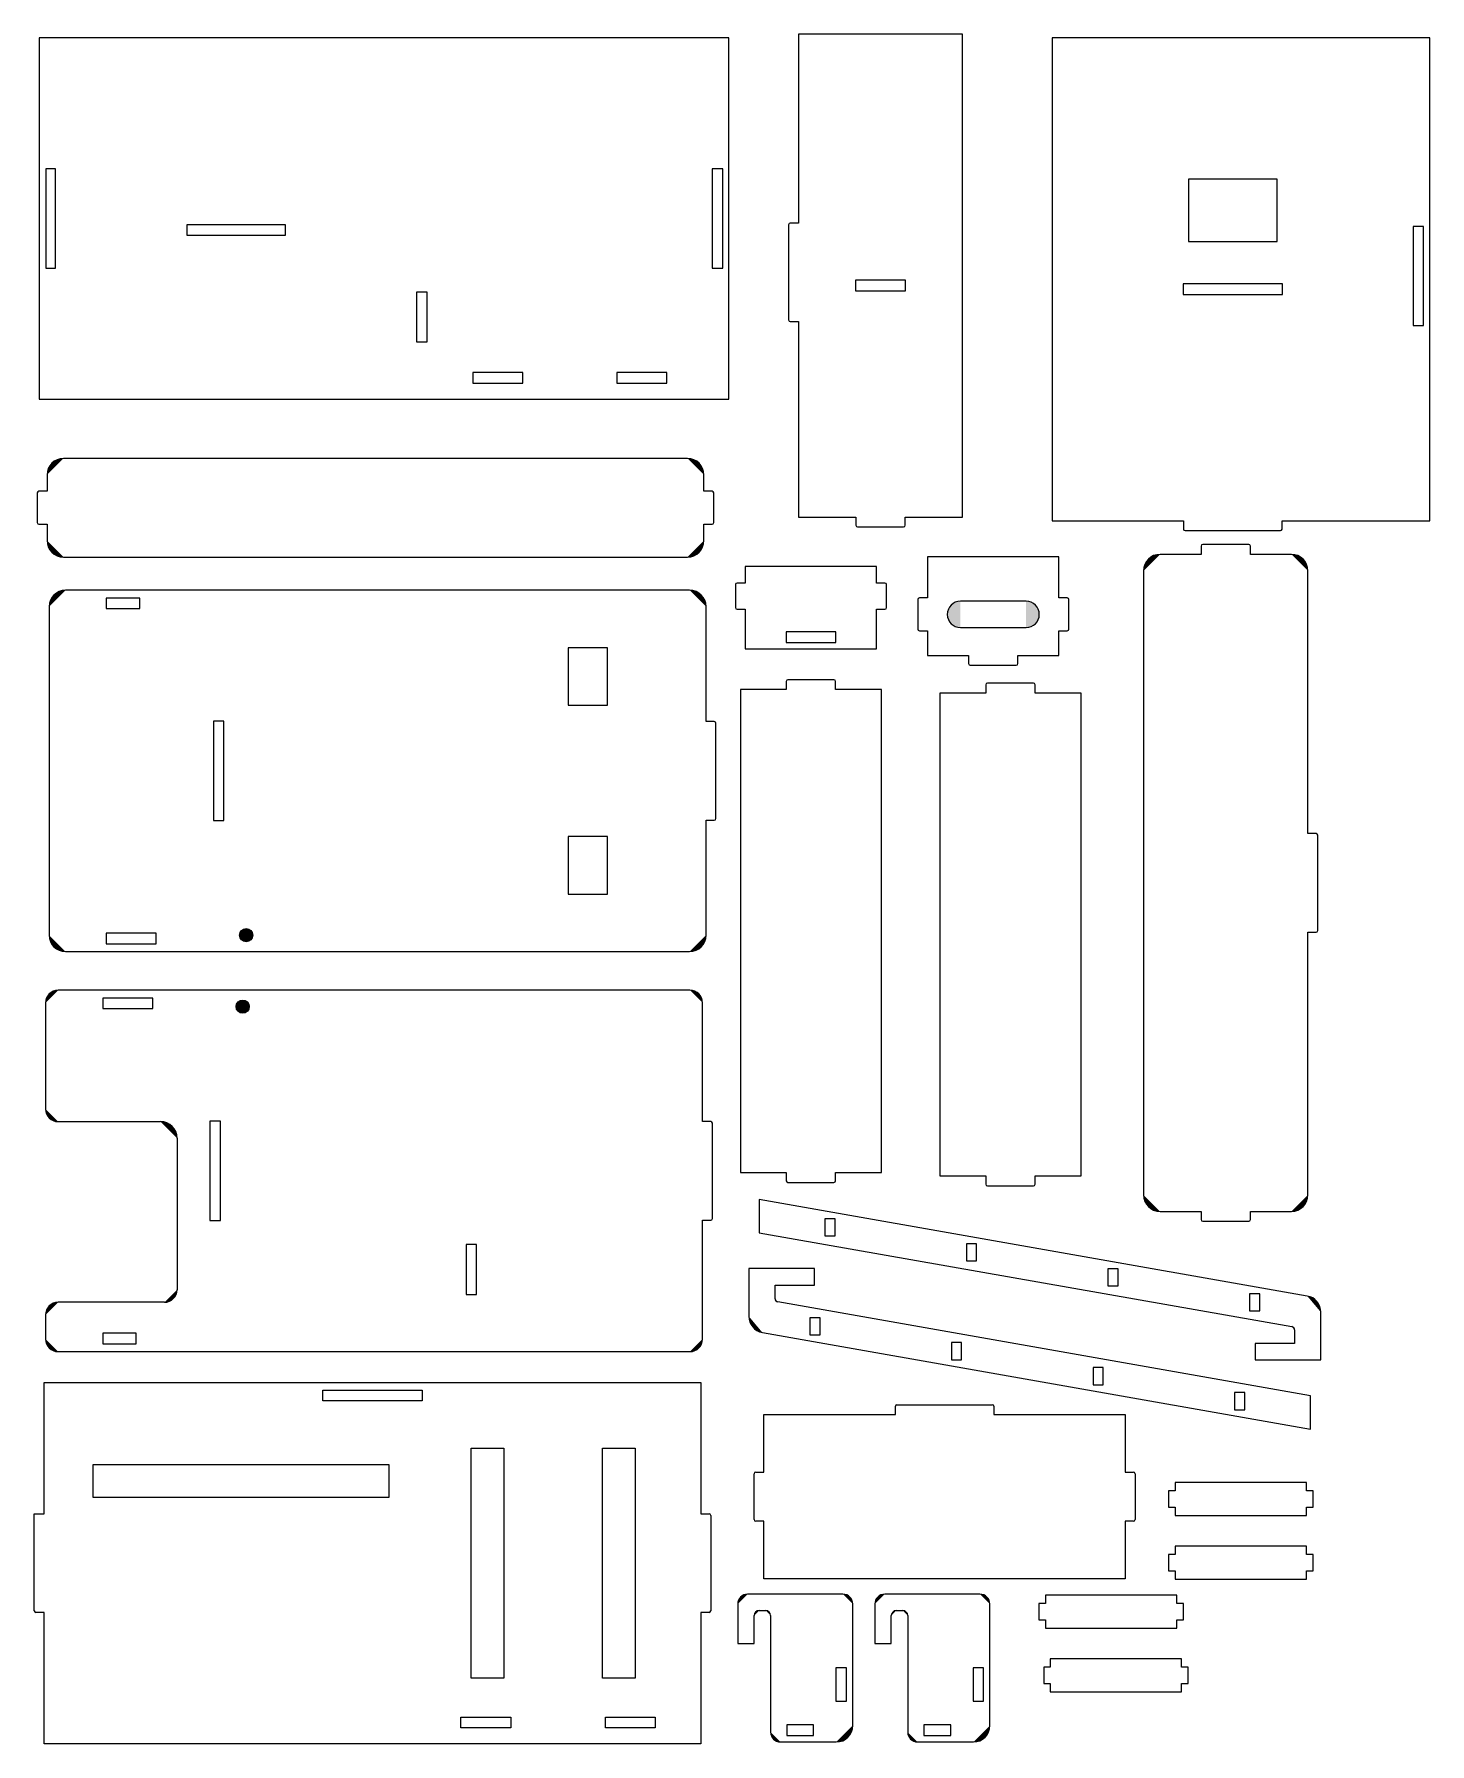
# Model space of a CAD drawing. Header units: millimetres. Extents: x 15 to 440, y 82 to 602.
import ezdxf

# ---------------------------------------------------------------- set-up
doc = ezdxf.new("R2010")
doc.units = ezdxf.units.MM
doc.header["$MEASUREMENT"] = 0
doc.layers.add('Layer 1', color=7, linetype='Continuous', lineweight=0)

msp = doc.modelspace()

# ---------------------------------------------------------------- hatches: boundary and pattern name
at = {"layer": 'Layer 1', "true_color": 0xff0000, "transparency": 33554687}
h = msp.add_hatch(color=1, dxfattribs=at)
h.dxf.hatch_style = 2
edge = h.paths.add_edge_path()
edge.add_spline(control_points=[(245.4, 544.96), (245.12, 544.96), (244.9, 544.73), (244.9, 544.46)], knot_values=[0, 0, 0, 0, 1, 1, 1, 1], degree=3, periodic=0)
edge.add_line((244.9, 544.46), (245.4, 544.96))
h = msp.add_hatch(color=1, dxfattribs=at)
h.dxf.hatch_style = 2
edge = h.paths.add_edge_path()
edge.add_spline(control_points=[(244.9, 515.46), (244.9, 515.18), (245.12, 514.96), (245.4, 514.96)], knot_values=[0, 0, 0, 0, 1, 1, 1, 1], degree=3, periodic=0)
edge.add_line((245.4, 514.96), (244.9, 515.46))
h = msp.add_hatch(color=1, dxfattribs=at)
h.dxf.hatch_style = 2
edge = h.paths.add_edge_path()
edge.add_spline(control_points=[(24.14, 473.31), (21.38, 473.31), (19.14, 471.07), (19.14, 468.31)], knot_values=[0, 0, 0, 0, 1, 1, 1, 1], degree=3, periodic=0)
edge.add_line((19.14, 468.31), (24.14, 473.31))
h = msp.add_hatch(color=1, dxfattribs=at)
h.dxf.hatch_style = 2
edge = h.paths.add_edge_path()
edge.add_spline(control_points=[(219.14, 468.31), (219.14, 471.07), (216.91, 473.31), (214.14, 473.31)], knot_values=[0, 0, 0, 0, 1, 1, 1, 1], degree=3, periodic=0)
edge.add_line((214.14, 473.31), (219.14, 468.31))
h = msp.add_hatch(color=1, dxfattribs=at)
h.dxf.hatch_style = 2
edge = h.paths.add_edge_path()
edge.add_spline(control_points=[(16.64, 463.31), (16.37, 463.31), (16.14, 463.09), (16.14, 462.81)], knot_values=[0, 0, 0, 0, 1, 1, 1, 1], degree=3, periodic=0)
edge.add_line((16.14, 462.81), (16.64, 463.31))
h = msp.add_hatch(color=1, dxfattribs=at)
h.dxf.hatch_style = 2
edge = h.paths.add_edge_path()
edge.add_spline(control_points=[(222.14, 462.81), (222.14, 463.09), (221.92, 463.31), (221.64, 463.31)], knot_values=[0, 0, 0, 0, 1, 1, 1, 1], degree=3, periodic=0)
edge.add_line((221.64, 463.31), (222.14, 462.81))
h = msp.add_hatch(color=1, dxfattribs=at)
h.dxf.hatch_style = 2
edge = h.paths.add_edge_path()
edge.add_spline(control_points=[(16.14, 453.81), (16.14, 453.54), (16.37, 453.31), (16.64, 453.31)], knot_values=[0, 0, 0, 0, 1, 1, 1, 1], degree=3, periodic=0)
edge.add_line((16.64, 453.31), (16.14, 453.81))
h = msp.add_hatch(color=1, dxfattribs=at)
h.dxf.hatch_style = 2
edge = h.paths.add_edge_path()
edge.add_spline(control_points=[(221.64, 453.31), (221.92, 453.31), (222.14, 453.54), (222.14, 453.81)], knot_values=[0, 0, 0, 0, 1, 1, 1, 1], degree=3, periodic=0)
edge.add_line((222.14, 453.81), (221.64, 453.31))
h = msp.add_hatch(color=1, dxfattribs=at)
h.dxf.hatch_style = 2
edge = h.paths.add_edge_path()
edge.add_spline(control_points=[(265.4, 452.96), (265.4, 452.68), (265.62, 452.46), (265.9, 452.46)], knot_values=[0, 0, 0, 0, 1, 1, 1, 1], degree=3, periodic=0)
edge.add_line((265.9, 452.46), (265.4, 452.96))
h = msp.add_hatch(color=1, dxfattribs=at)
h.dxf.hatch_style = 2
edge = h.paths.add_edge_path()
edge.add_spline(control_points=[(279.9, 452.46), (280.17, 452.46), (280.4, 452.68), (280.4, 452.96)], knot_values=[0, 0, 0, 0, 1, 1, 1, 1], degree=3, periodic=0)
edge.add_line((280.4, 452.96), (279.9, 452.46))
h = msp.add_hatch(color=1, dxfattribs=at)
h.dxf.hatch_style = 2
edge = h.paths.add_edge_path()
edge.add_spline(control_points=[(19.14, 448.31), (19.14, 445.55), (21.38, 443.31), (24.14, 443.31)], knot_values=[0, 0, 0, 0, 1, 1, 1, 1], degree=3, periodic=0)
edge.add_line((24.14, 443.31), (19.14, 448.31))
h = msp.add_hatch(color=1, dxfattribs=at)
h.dxf.hatch_style = 2
edge = h.paths.add_edge_path()
edge.add_spline(control_points=[(214.14, 443.31), (216.91, 443.31), (219.14, 445.55), (219.14, 448.31)], knot_values=[0, 0, 0, 0, 1, 1, 1, 1], degree=3, periodic=0)
edge.add_line((219.14, 448.31), (214.14, 443.31))
h = msp.add_hatch(color=1, dxfattribs=at)
h.dxf.hatch_style = 2
edge = h.paths.add_edge_path()
edge.add_spline(control_points=[(365.13, 451.84), (365.13, 451.57), (365.35, 451.34), (365.63, 451.34)], knot_values=[0, 0, 0, 0, 1, 1, 1, 1], degree=3, periodic=0)
edge.add_line((365.63, 451.34), (365.13, 451.84))
h = msp.add_hatch(color=1, dxfattribs=at)
h.dxf.hatch_style = 2
edge = h.paths.add_edge_path()
edge.add_spline(control_points=[(394.63, 451.34), (394.91, 451.34), (395.13, 451.57), (395.13, 451.84)], knot_values=[0, 0, 0, 0, 1, 1, 1, 1], degree=3, periodic=0)
edge.add_line((395.13, 451.84), (394.63, 451.34))
h = msp.add_hatch(color=1, dxfattribs=at)
h.dxf.hatch_style = 2
edge = h.paths.add_edge_path()
edge.add_spline(control_points=[(357.99, 444.12), (355.23, 444.12), (352.99, 441.88), (352.99, 439.12)], knot_values=[0, 0, 0, 0, 1, 1, 1, 1], degree=3, periodic=0)
edge.add_line((352.99, 439.12), (357.99, 444.12))
h = msp.add_hatch(color=1, dxfattribs=at)
h.dxf.hatch_style = 2
edge = h.paths.add_edge_path()
edge.add_spline(control_points=[(370.99, 447.12), (370.71, 447.12), (370.49, 446.9), (370.49, 446.62)], knot_values=[0, 0, 0, 0, 1, 1, 1, 1], degree=3, periodic=0)
edge.add_line((370.49, 446.62), (370.99, 447.12))
h = msp.add_hatch(color=1, dxfattribs=at)
h.dxf.hatch_style = 2
edge = h.paths.add_edge_path()
edge.add_spline(control_points=[(385.49, 446.62), (385.49, 446.9), (385.26, 447.12), (384.99, 447.12)], knot_values=[0, 0, 0, 0, 1, 1, 1, 1], degree=3, periodic=0)
edge.add_line((384.99, 447.12), (385.49, 446.62))
h = msp.add_hatch(color=1, dxfattribs=at)
h.dxf.hatch_style = 2
edge = h.paths.add_edge_path()
edge.add_spline(control_points=[(402.99, 439.12), (402.99, 441.88), (400.75, 444.12), (397.99, 444.12)], knot_values=[0, 0, 0, 0, 1, 1, 1, 1], degree=3, periodic=0)
edge.add_line((397.99, 444.12), (402.99, 439.12))
h = msp.add_hatch(color=1, dxfattribs=at)
h.dxf.hatch_style = 2
edge = h.paths.add_edge_path()
edge.add_spline(control_points=[(24.78, 433.21), (22.02, 433.21), (19.78, 430.97), (19.78, 428.21)], knot_values=[0, 0, 0, 0, 1, 1, 1, 1], degree=3, periodic=0)
edge.add_line((19.78, 428.21), (24.78, 433.21))
h = msp.add_hatch(color=1, dxfattribs=at)
h.dxf.hatch_style = 2
edge = h.paths.add_edge_path()
edge.add_spline(control_points=[(219.78, 428.21), (219.78, 430.97), (217.54, 433.21), (214.78, 433.21)], knot_values=[0, 0, 0, 0, 1, 1, 1, 1], degree=3, periodic=0)
edge.add_line((214.78, 433.21), (219.78, 428.21))
h = msp.add_hatch(color=1, dxfattribs=at)
h.dxf.hatch_style = 2
edge = h.paths.add_edge_path()
edge.add_spline(control_points=[(229.22, 435.4), (228.95, 435.4), (228.72, 435.18), (228.72, 434.9)], knot_values=[0, 0, 0, 0, 1, 1, 1, 1], degree=3, periodic=0)
edge.add_line((228.72, 434.9), (229.22, 435.4))
h = msp.add_hatch(color=1, dxfattribs=at)
h.dxf.hatch_style = 2
edge = h.paths.add_edge_path()
edge.add_spline(control_points=[(274.72, 434.9), (274.72, 435.18), (274.5, 435.4), (274.22, 435.4)], knot_values=[0, 0, 0, 0, 1, 1, 1, 1], degree=3, periodic=0)
edge.add_line((274.22, 435.4), (274.72, 434.9))
h = msp.add_hatch(color=1, dxfattribs=at)
h.dxf.hatch_style = 2
edge = h.paths.add_edge_path()
edge.add_spline(control_points=[(228.72, 427.9), (228.72, 427.62), (228.95, 427.4), (229.22, 427.4)], knot_values=[0, 0, 0, 0, 1, 1, 1, 1], degree=3, periodic=0)
edge.add_line((229.22, 427.4), (228.72, 427.9))
h = msp.add_hatch(color=1, dxfattribs=at)
h.dxf.hatch_style = 2
edge = h.paths.add_edge_path()
edge.add_spline(control_points=[(274.22, 427.4), (274.5, 427.4), (274.72, 427.62), (274.72, 427.9)], knot_values=[0, 0, 0, 0, 1, 1, 1, 1], degree=3, periodic=0)
edge.add_line((274.72, 427.9), (274.22, 427.4))
h = msp.add_hatch(color=1, dxfattribs=at)
h.dxf.hatch_style = 2
edge = h.paths.add_edge_path()
edge.add_spline(control_points=[(284.73, 430.85), (284.45, 430.85), (284.23, 430.63), (284.23, 430.35)], knot_values=[0, 0, 0, 0, 1, 1, 1, 1], degree=3, periodic=0)
edge.add_line((284.23, 430.35), (284.73, 430.85))
h = msp.add_hatch(color=1, dxfattribs=at)
h.dxf.hatch_style = 2
edge = h.paths.add_edge_path()
edge.add_spline(control_points=[(297.23, 429.85), (295.02, 429.85), (293.23, 428.06), (293.23, 425.85), (293.23, 423.64), (295.02, 421.85), (297.23, 421.85)], knot_values=[0, 0, 0, 0, 1, 1, 1, 2, 2, 2, 2], degree=3, periodic=0)
edge.add_line((297.23, 421.85), (297.23, 429.85))
h = msp.add_hatch(color=1, dxfattribs=at)
h.dxf.hatch_style = 2
edge = h.paths.add_edge_path()
edge.add_spline(control_points=[(317.23, 421.85), (319.44, 421.85), (321.23, 423.64), (321.23, 425.85), (321.23, 428.06), (319.44, 429.85), (317.23, 429.85)], knot_values=[0, 0, 0, 0, 1, 1, 1, 2, 2, 2, 2], degree=3, periodic=0)
edge.add_line((317.23, 429.85), (317.23, 421.85))
h = msp.add_hatch(color=1, dxfattribs=at)
h.dxf.hatch_style = 2
edge = h.paths.add_edge_path()
edge.add_spline(control_points=[(330.23, 430.35), (330.23, 430.63), (330, 430.85), (329.73, 430.85)], knot_values=[0, 0, 0, 0, 1, 1, 1, 1], degree=3, periodic=0)
edge.add_line((329.73, 430.85), (330.23, 430.35))
h = msp.add_hatch(color=1, dxfattribs=at)
h.dxf.hatch_style = 2
edge = h.paths.add_edge_path()
edge.add_spline(control_points=[(284.23, 421.35), (284.23, 421.08), (284.45, 420.85), (284.73, 420.85)], knot_values=[0, 0, 0, 0, 1, 1, 1, 1], degree=3, periodic=0)
edge.add_line((284.73, 420.85), (284.23, 421.35))
h = msp.add_hatch(color=1, dxfattribs=at)
h.dxf.hatch_style = 2
edge = h.paths.add_edge_path()
edge.add_spline(control_points=[(329.73, 420.85), (330, 420.85), (330.23, 421.08), (330.23, 421.35)], knot_values=[0, 0, 0, 0, 1, 1, 1, 1], degree=3, periodic=0)
edge.add_line((330.23, 421.35), (329.73, 420.85))
h = msp.add_hatch(color=1, dxfattribs=at)
h.dxf.hatch_style = 2
edge = h.paths.add_edge_path()
edge.add_spline(control_points=[(244.72, 405.96), (244.45, 405.96), (244.22, 405.73), (244.22, 405.46)], knot_values=[0, 0, 0, 0, 1, 1, 1, 1], degree=3, periodic=0)
edge.add_line((244.22, 405.46), (244.72, 405.96))
h = msp.add_hatch(color=1, dxfattribs=at)
h.dxf.hatch_style = 2
edge = h.paths.add_edge_path()
edge.add_spline(control_points=[(259.22, 405.46), (259.22, 405.73), (259, 405.96), (258.72, 405.96)], knot_values=[0, 0, 0, 0, 1, 1, 1, 1], degree=3, periodic=0)
edge.add_line((258.72, 405.96), (259.22, 405.46))
h = msp.add_hatch(color=1, dxfattribs=at)
h.dxf.hatch_style = 2
edge = h.paths.add_edge_path()
edge.add_spline(control_points=[(299.73, 410.85), (299.73, 410.58), (299.95, 410.35), (300.23, 410.35)], knot_values=[0, 0, 0, 0, 1, 1, 1, 1], degree=3, periodic=0)
edge.add_line((300.23, 410.35), (299.73, 410.85))
h = msp.add_hatch(color=1, dxfattribs=at)
h.dxf.hatch_style = 2
edge = h.paths.add_edge_path()
edge.add_spline(control_points=[(314.23, 410.35), (314.5, 410.35), (314.73, 410.58), (314.73, 410.85)], knot_values=[0, 0, 0, 0, 1, 1, 1, 1], degree=3, periodic=0)
edge.add_line((314.73, 410.85), (314.23, 410.35))
h = msp.add_hatch(color=1, dxfattribs=at)
h.dxf.hatch_style = 2
edge = h.paths.add_edge_path()
edge.add_spline(control_points=[(305.46, 404.91), (305.19, 404.91), (304.96, 404.69), (304.96, 404.41)], knot_values=[0, 0, 0, 0, 1, 1, 1, 1], degree=3, periodic=0)
edge.add_line((304.96, 404.41), (305.46, 404.91))
h = msp.add_hatch(color=1, dxfattribs=at)
h.dxf.hatch_style = 2
edge = h.paths.add_edge_path()
edge.add_spline(control_points=[(319.96, 404.41), (319.96, 404.69), (319.74, 404.91), (319.46, 404.91)], knot_values=[0, 0, 0, 0, 1, 1, 1, 1], degree=3, periodic=0)
edge.add_line((319.46, 404.91), (319.96, 404.41))
h = msp.add_hatch(color=1, dxfattribs=at)
h.dxf.hatch_style = 2
edge = h.paths.add_edge_path()
edge.add_spline(control_points=[(222.78, 392.71), (222.78, 392.98), (222.56, 393.21), (222.28, 393.21)], knot_values=[0, 0, 0, 0, 1, 1, 1, 1], degree=3, periodic=0)
edge.add_line((222.28, 393.21), (222.78, 392.71))
h = msp.add_hatch(color=1, dxfattribs=at)
h.dxf.hatch_style = 2
edge = h.paths.add_edge_path()
edge.add_spline(control_points=[(222.28, 363.21), (222.56, 363.21), (222.78, 363.43), (222.78, 363.71)], knot_values=[0, 0, 0, 0, 1, 1, 1, 1], degree=3, periodic=0)
edge.add_line((222.78, 363.71), (222.28, 363.21))
h = msp.add_hatch(color=1, dxfattribs=at)
h.dxf.hatch_style = 2
edge = h.paths.add_edge_path()
edge.add_spline(control_points=[(405.99, 358.62), (405.99, 358.9), (405.76, 359.12), (405.49, 359.12)], knot_values=[0, 0, 0, 0, 1, 1, 1, 1], degree=3, periodic=0)
edge.add_line((405.49, 359.12), (405.99, 358.62))
h = msp.add_hatch(color=1, dxfattribs=at)
h.dxf.hatch_style = 2
edge = h.paths.add_edge_path()
edge.add_spline(control_points=[(19.78, 328.21), (19.78, 325.45), (22.02, 323.21), (24.78, 323.21)], knot_values=[0, 0, 0, 0, 1, 1, 1, 1], degree=3, periodic=0)
edge.add_line((24.78, 323.21), (19.78, 328.21))
h = msp.add_hatch(color=1, dxfattribs=at)
h.dxf.hatch_style = 2
edge = h.paths.add_edge_path()
edge.add_arc((79.78, 328.21), 2, 0, 360)
h = msp.add_hatch(color=1, dxfattribs=at)
h.dxf.hatch_style = 2
edge = h.paths.add_edge_path()
edge.add_spline(control_points=[(214.78, 323.21), (217.54, 323.21), (219.78, 325.45), (219.78, 328.21)], knot_values=[0, 0, 0, 0, 1, 1, 1, 1], degree=3, periodic=0)
edge.add_line((219.78, 328.21), (214.78, 323.21))
h = msp.add_hatch(color=1, dxfattribs=at)
h.dxf.hatch_style = 2
edge = h.paths.add_edge_path()
edge.add_spline(control_points=[(405.49, 329.12), (405.76, 329.12), (405.99, 329.34), (405.99, 329.62)], knot_values=[0, 0, 0, 0, 1, 1, 1, 1], degree=3, periodic=0)
edge.add_line((405.99, 329.62), (405.49, 329.12))
h = msp.add_hatch(color=1, dxfattribs=at)
h.dxf.hatch_style = 2
edge = h.paths.add_edge_path()
edge.add_spline(control_points=[(22.53, 311.45), (20.42, 311.45), (18.71, 309.74), (18.71, 307.62)], knot_values=[0, 0, 0, 0, 1, 1, 1, 1], degree=3, periodic=0)
edge.add_line((18.71, 307.62), (22.53, 311.45))
h = msp.add_hatch(color=1, dxfattribs=at)
h.dxf.hatch_style = 2
edge = h.paths.add_edge_path()
edge.add_arc((78.71, 306.45), 2, 0, 360)
h = msp.add_hatch(color=1, dxfattribs=at)
h.dxf.hatch_style = 2
edge = h.paths.add_edge_path()
edge.add_spline(control_points=[(218.71, 307.62), (218.71, 309.74), (217, 311.45), (214.89, 311.45)], knot_values=[0, 0, 0, 0, 1, 1, 1, 1], degree=3, periodic=0)
edge.add_line((214.89, 311.45), (218.71, 307.62))
h = msp.add_hatch(color=1, dxfattribs=at)
h.dxf.hatch_style = 2
edge = h.paths.add_edge_path()
edge.add_spline(control_points=[(18.71, 275.27), (18.71, 273.16), (20.42, 271.45), (22.53, 271.45)], knot_values=[0, 0, 0, 0, 1, 1, 1, 1], degree=3, periodic=0)
edge.add_line((22.53, 271.45), (18.71, 275.27))
h = msp.add_hatch(color=1, dxfattribs=at)
h.dxf.hatch_style = 2
edge = h.paths.add_edge_path()
edge.add_spline(control_points=[(58.71, 266.45), (58.71, 269.21), (56.47, 271.45), (53.71, 271.45)], knot_values=[0, 0, 0, 0, 1, 1, 1, 1], degree=3, periodic=0)
edge.add_line((53.71, 271.45), (58.71, 266.45))
h = msp.add_hatch(color=1, dxfattribs=at)
h.dxf.hatch_style = 2
edge = h.paths.add_edge_path()
edge.add_spline(control_points=[(221.71, 270.95), (221.71, 271.22), (221.49, 271.45), (221.21, 271.45)], knot_values=[0, 0, 0, 0, 1, 1, 1, 1], degree=3, periodic=0)
edge.add_line((221.21, 271.45), (221.71, 270.95))
h = msp.add_hatch(color=1, dxfattribs=at)
h.dxf.hatch_style = 2
edge = h.paths.add_edge_path()
edge.add_spline(control_points=[(244.22, 253.46), (244.22, 253.18), (244.45, 252.96), (244.72, 252.96)], knot_values=[0, 0, 0, 0, 1, 1, 1, 1], degree=3, periodic=0)
edge.add_line((244.72, 252.96), (244.22, 253.46))
h = msp.add_hatch(color=1, dxfattribs=at)
h.dxf.hatch_style = 2
edge = h.paths.add_edge_path()
edge.add_spline(control_points=[(258.72, 252.96), (259, 252.96), (259.22, 253.18), (259.22, 253.46)], knot_values=[0, 0, 0, 0, 1, 1, 1, 1], degree=3, periodic=0)
edge.add_line((259.22, 253.46), (258.72, 252.96))
h = msp.add_hatch(color=1, dxfattribs=at)
h.dxf.hatch_style = 2
edge = h.paths.add_edge_path()
edge.add_spline(control_points=[(304.96, 252.41), (304.96, 252.13), (305.19, 251.91), (305.46, 251.91)], knot_values=[0, 0, 0, 0, 1, 1, 1, 1], degree=3, periodic=0)
edge.add_line((305.46, 251.91), (304.96, 252.41))
h = msp.add_hatch(color=1, dxfattribs=at)
h.dxf.hatch_style = 2
edge = h.paths.add_edge_path()
edge.add_spline(control_points=[(319.46, 251.91), (319.74, 251.91), (319.96, 252.13), (319.96, 252.41)], knot_values=[0, 0, 0, 0, 1, 1, 1, 1], degree=3, periodic=0)
edge.add_line((319.96, 252.41), (319.46, 251.91))
h = msp.add_hatch(color=1, dxfattribs=at)
h.dxf.hatch_style = 2
edge = h.paths.add_edge_path()
edge.add_spline(control_points=[(352.99, 249.12), (352.99, 246.36), (355.23, 244.12), (357.99, 244.12)], knot_values=[0, 0, 0, 0, 1, 1, 1, 1], degree=3, periodic=0)
edge.add_line((357.99, 244.12), (352.99, 249.12))
h = msp.add_hatch(color=1, dxfattribs=at)
h.dxf.hatch_style = 2
edge = h.paths.add_edge_path()
edge.add_spline(control_points=[(397.99, 244.12), (400.75, 244.12), (402.99, 246.36), (402.99, 249.12)], knot_values=[0, 0, 0, 0, 1, 1, 1, 1], degree=3, periodic=0)
edge.add_line((402.99, 249.12), (397.99, 244.12))
h = msp.add_hatch(color=1, dxfattribs=at)
h.dxf.hatch_style = 2
edge = h.paths.add_edge_path()
edge.add_spline(control_points=[(221.21, 241.45), (221.49, 241.45), (221.71, 241.67), (221.71, 241.95)], knot_values=[0, 0, 0, 0, 1, 1, 1, 1], degree=3, periodic=0)
edge.add_line((221.71, 241.95), (221.21, 241.45))
h = msp.add_hatch(color=1, dxfattribs=at)
h.dxf.hatch_style = 2
edge = h.paths.add_edge_path()
edge.add_spline(control_points=[(370.49, 241.62), (370.49, 241.34), (370.71, 241.12), (370.99, 241.12)], knot_values=[0, 0, 0, 0, 1, 1, 1, 1], degree=3, periodic=0)
edge.add_line((370.99, 241.12), (370.49, 241.62))
h = msp.add_hatch(color=1, dxfattribs=at)
h.dxf.hatch_style = 2
edge = h.paths.add_edge_path()
edge.add_spline(control_points=[(384.99, 241.12), (385.26, 241.12), (385.49, 241.34), (385.49, 241.62)], knot_values=[0, 0, 0, 0, 1, 1, 1, 1], degree=3, periodic=0)
edge.add_line((385.49, 241.62), (384.99, 241.12))
h = msp.add_hatch(color=1, dxfattribs=at)
h.dxf.hatch_style = 2
edge = h.paths.add_edge_path()
edge.add_spline(control_points=[(54.89, 216.45), (57, 216.45), (58.71, 218.16), (58.71, 220.27)], knot_values=[0, 0, 0, 0, 1, 1, 1, 1], degree=3, periodic=0)
edge.add_line((58.71, 220.27), (54.89, 216.45))
h = msp.add_hatch(color=1, dxfattribs=at)
h.dxf.hatch_style = 2
edge = h.paths.add_edge_path()
edge.add_spline(control_points=[(22.53, 216.45), (20.42, 216.45), (18.71, 214.74), (18.71, 212.62)], knot_values=[0, 0, 0, 0, 1, 1, 1, 1], degree=3, periodic=0)
edge.add_line((18.71, 212.62), (22.53, 216.45))
h = msp.add_hatch(color=1, dxfattribs=at)
h.dxf.hatch_style = 2
edge = h.paths.add_edge_path()
edge.add_spline(control_points=[(240.8, 217.56), (240.8, 217.07), (241.15, 216.66), (241.63, 216.57)], knot_values=[0, 0, 0, 0, 1, 1, 1, 1], degree=3, periodic=0)
edge.add_line((241.63, 216.57), (240.8, 217.56))
h = msp.add_hatch(color=1, dxfattribs=at)
h.dxf.hatch_style = 2
edge = h.paths.add_edge_path()
edge.add_spline(control_points=[(406.95, 213.45), (406.95, 215.87), (405.2, 217.95), (402.81, 218.37)], knot_values=[0, 0, 0, 0, 1, 1, 1, 1], degree=3, periodic=0)
edge.add_line((402.81, 218.37), (406.95, 213.45))
h = msp.add_hatch(color=1, dxfattribs=at)
h.dxf.hatch_style = 2
edge = h.paths.add_edge_path()
edge.add_spline(control_points=[(232.8, 212.17), (232.8, 209.75), (234.55, 207.67), (236.94, 207.25)], knot_values=[0, 0, 0, 0, 1, 1, 1, 1], degree=3, periodic=0)
edge.add_line((236.94, 207.25), (232.8, 212.17))
h = msp.add_hatch(color=1, dxfattribs=at)
h.dxf.hatch_style = 2
edge = h.paths.add_edge_path()
edge.add_spline(control_points=[(398.95, 208.06), (398.95, 208.54), (398.6, 208.96), (398.12, 209.04)], knot_values=[0, 0, 0, 0, 1, 1, 1, 1], degree=3, periodic=0)
edge.add_line((398.12, 209.04), (398.95, 208.06))
h = msp.add_hatch(color=1, dxfattribs=at)
h.dxf.hatch_style = 2
edge = h.paths.add_edge_path()
edge.add_spline(control_points=[(18.71, 205.27), (18.71, 203.16), (20.42, 201.45), (22.53, 201.45)], knot_values=[0, 0, 0, 0, 1, 1, 1, 1], degree=3, periodic=0)
edge.add_line((22.53, 201.45), (18.71, 205.27))
h = msp.add_hatch(color=1, dxfattribs=at)
h.dxf.hatch_style = 2
edge = h.paths.add_edge_path()
edge.add_spline(control_points=[(214.89, 201.45), (217, 201.45), (218.71, 203.16), (218.71, 205.27)], knot_values=[0, 0, 0, 0, 1, 1, 1, 1], degree=3, periodic=0)
edge.add_line((218.71, 205.27), (214.89, 201.45))
h = msp.add_hatch(color=1, dxfattribs=at)
h.dxf.hatch_style = 2
edge = h.paths.add_edge_path()
edge.add_spline(control_points=[(277.91, 185.29), (277.63, 185.29), (277.41, 185.07), (277.41, 184.79)], knot_values=[0, 0, 0, 0, 1, 1, 1, 1], degree=3, periodic=0)
edge.add_line((277.41, 184.79), (277.91, 185.29))
h = msp.add_hatch(color=1, dxfattribs=at)
h.dxf.hatch_style = 2
edge = h.paths.add_edge_path()
edge.add_spline(control_points=[(307.41, 184.79), (307.41, 185.07), (307.18, 185.29), (306.91, 185.29)], knot_values=[0, 0, 0, 0, 1, 1, 1, 1], degree=3, periodic=0)
edge.add_line((306.91, 185.29), (307.41, 184.79))
h = msp.add_hatch(color=1, dxfattribs=at)
h.dxf.hatch_style = 2
edge = h.paths.add_edge_path()
edge.add_spline(control_points=[(234.91, 164.79), (234.63, 164.79), (234.41, 164.57), (234.41, 164.29)], knot_values=[0, 0, 0, 0, 1, 1, 1, 1], degree=3, periodic=0)
edge.add_line((234.41, 164.29), (234.91, 164.79))
h = msp.add_hatch(color=1, dxfattribs=at)
h.dxf.hatch_style = 2
edge = h.paths.add_edge_path()
edge.add_spline(control_points=[(350.41, 164.29), (350.41, 164.57), (350.18, 164.79), (349.91, 164.79)], knot_values=[0, 0, 0, 0, 1, 1, 1, 1], degree=3, periodic=0)
edge.add_line((349.91, 164.79), (350.41, 164.29))
h = msp.add_hatch(color=1, dxfattribs=at)
h.dxf.hatch_style = 2
edge = h.paths.add_edge_path()
edge.add_spline(control_points=[(221.23, 151.56), (221.23, 151.84), (221, 152.06), (220.73, 152.06)], knot_values=[0, 0, 0, 0, 1, 1, 1, 1], degree=3, periodic=0)
edge.add_line((220.73, 152.06), (221.23, 151.56))
h = msp.add_hatch(color=1, dxfattribs=at)
h.dxf.hatch_style = 2
edge = h.paths.add_edge_path()
edge.add_spline(control_points=[(234.41, 150.29), (234.41, 150.02), (234.63, 149.79), (234.91, 149.79)], knot_values=[0, 0, 0, 0, 1, 1, 1, 1], degree=3, periodic=0)
edge.add_line((234.91, 149.79), (234.41, 150.29))
h = msp.add_hatch(color=1, dxfattribs=at)
h.dxf.hatch_style = 2
edge = h.paths.add_edge_path()
edge.add_spline(control_points=[(349.91, 149.79), (350.18, 149.79), (350.41, 150.02), (350.41, 150.29)], knot_values=[0, 0, 0, 0, 1, 1, 1, 1], degree=3, periodic=0)
edge.add_line((350.41, 150.29), (349.91, 149.79))
h = msp.add_hatch(color=1, dxfattribs=at)
h.dxf.hatch_style = 2
edge = h.paths.add_edge_path()
edge.add_spline(control_points=[(232.43, 127.62), (230.78, 127.62), (229.43, 126.28), (229.43, 124.62)], knot_values=[0, 0, 0, 0, 1, 1, 1, 1], degree=3, periodic=0)
edge.add_line((229.43, 124.62), (232.43, 127.62))
h = msp.add_hatch(color=1, dxfattribs=at)
h.dxf.hatch_style = 2
edge = h.paths.add_edge_path()
edge.add_spline(control_points=[(264.43, 124.62), (264.43, 126.28), (263.09, 127.62), (261.43, 127.62)], knot_values=[0, 0, 0, 0, 1, 1, 1, 1], degree=3, periodic=0)
edge.add_line((261.43, 127.62), (264.43, 124.62))
h = msp.add_hatch(color=1, dxfattribs=at)
h.dxf.hatch_style = 2
edge = h.paths.add_edge_path()
edge.add_spline(control_points=[(274.18, 127.62), (272.52, 127.62), (271.18, 126.28), (271.18, 124.62)], knot_values=[0, 0, 0, 0, 1, 1, 1, 1], degree=3, periodic=0)
edge.add_line((271.18, 124.62), (274.18, 127.62))
h = msp.add_hatch(color=1, dxfattribs=at)
h.dxf.hatch_style = 2
edge = h.paths.add_edge_path()
edge.add_spline(control_points=[(306.18, 124.62), (306.18, 126.28), (304.83, 127.62), (303.18, 127.62)], knot_values=[0, 0, 0, 0, 1, 1, 1, 1], degree=3, periodic=0)
edge.add_line((303.18, 127.62), (306.18, 124.62))
h = msp.add_hatch(color=1, dxfattribs=at)
h.dxf.hatch_style = 2
edge = h.paths.add_edge_path()
edge.add_spline(control_points=[(15.23, 122.56), (15.23, 122.29), (15.45, 122.06), (15.73, 122.06)], knot_values=[0, 0, 0, 0, 1, 1, 1, 1], degree=3, periodic=0)
edge.add_line((15.73, 122.06), (15.23, 122.56))
h = msp.add_hatch(color=1, dxfattribs=at)
h.dxf.hatch_style = 2
edge = h.paths.add_edge_path()
edge.add_spline(control_points=[(220.73, 122.06), (221, 122.06), (221.23, 122.29), (221.23, 122.56)], knot_values=[0, 0, 0, 0, 1, 1, 1, 1], degree=3, periodic=0)
edge.add_line((221.23, 122.56), (220.73, 122.06))
h = msp.add_hatch(color=1, dxfattribs=at)
h.dxf.hatch_style = 2
edge = h.paths.add_edge_path()
edge.add_spline(control_points=[(235.93, 122.62), (235.11, 122.62), (234.43, 121.95), (234.43, 121.12)], knot_values=[0, 0, 0, 0, 1, 1, 1, 1], degree=3, periodic=0)
edge.add_line((234.43, 121.12), (235.93, 122.62))
h = msp.add_hatch(color=1, dxfattribs=at)
h.dxf.hatch_style = 2
edge = h.paths.add_edge_path()
edge.add_spline(control_points=[(239.43, 121.12), (239.43, 121.95), (238.76, 122.62), (237.93, 122.62)], knot_values=[0, 0, 0, 0, 1, 1, 1, 1], degree=3, periodic=0)
edge.add_line((237.93, 122.62), (239.43, 121.12))
h = msp.add_hatch(color=1, dxfattribs=at)
h.dxf.hatch_style = 2
edge = h.paths.add_edge_path()
edge.add_spline(control_points=[(277.68, 122.62), (276.85, 122.62), (276.18, 121.95), (276.18, 121.12)], knot_values=[0, 0, 0, 0, 1, 1, 1, 1], degree=3, periodic=0)
edge.add_line((276.18, 121.12), (277.68, 122.62))
h = msp.add_hatch(color=1, dxfattribs=at)
h.dxf.hatch_style = 2
edge = h.paths.add_edge_path()
edge.add_spline(control_points=[(281.18, 121.12), (281.18, 121.95), (280.51, 122.62), (279.68, 122.62)], knot_values=[0, 0, 0, 0, 1, 1, 1, 1], degree=3, periodic=0)
edge.add_line((279.68, 122.62), (281.18, 121.12))
h = msp.add_hatch(color=1, dxfattribs=at)
h.dxf.hatch_style = 2
edge = h.paths.add_edge_path()
edge.add_spline(control_points=[(239.43, 85.62), (239.43, 83.97), (240.78, 82.62), (242.43, 82.62)], knot_values=[0, 0, 0, 0, 1, 1, 1, 1], degree=3, periodic=0)
edge.add_line((242.43, 82.62), (239.43, 85.62))
h = msp.add_hatch(color=1, dxfattribs=at)
h.dxf.hatch_style = 2
edge = h.paths.add_edge_path()
edge.add_spline(control_points=[(259.43, 82.62), (262.2, 82.62), (264.43, 84.86), (264.43, 87.62)], knot_values=[0, 0, 0, 0, 1, 1, 1, 1], degree=3, periodic=0)
edge.add_line((264.43, 87.62), (259.43, 82.62))
h = msp.add_hatch(color=1, dxfattribs=at)
h.dxf.hatch_style = 2
edge = h.paths.add_edge_path()
edge.add_spline(control_points=[(281.18, 85.62), (281.18, 83.97), (282.52, 82.62), (284.18, 82.62)], knot_values=[0, 0, 0, 0, 1, 1, 1, 1], degree=3, periodic=0)
edge.add_line((284.18, 82.62), (281.18, 85.62))
h = msp.add_hatch(color=1, dxfattribs=at)
h.dxf.hatch_style = 2
edge = h.paths.add_edge_path()
edge.add_spline(control_points=[(301.18, 82.62), (303.94, 82.62), (306.18, 84.86), (306.18, 87.62)], knot_values=[0, 0, 0, 0, 1, 1, 1, 1], degree=3, periodic=0)
edge.add_line((306.18, 87.62), (301.18, 82.62))

# ---------------------------------------------------------------- linework, layer by layer
at = {"layer": 'Layer 1', "color": 18, "lineweight": 0, "true_color": 0x000000}
for p, q in [((226.75, 601.37), (16.75, 601.37)), ((16.75, 601.37), (16.75, 491.37)), ((226.75, 491.37), (226.75, 601.37)), ((247.9, 602.46), (247.9, 544.96)), ((297.9, 602.46), (247.9, 602.46)), ((297.9, 455.46), (297.9, 602.46)), ((325.13, 601.34), (325.13, 454.34)), ((440.13, 601.34), (325.13, 601.34)), ((440.13, 454.34), (440.13, 601.34)), ((18.75, 561.47), (18.75, 531.27)), ((21.75, 561.47), (18.75, 561.47)), ((21.75, 531.27), (21.75, 561.47)), ((224.85, 561.47), (221.65, 561.47)), ((221.65, 561.47), (221.65, 531.27)), ((224.85, 531.27), (224.85, 561.47)), ((393.63, 558.34), (366.63, 558.34)), ((366.63, 558.34), (366.63, 539.34)), ((393.63, 539.34), (393.63, 558.34)), ((91.75, 544.47), (61.75, 544.47)), ((61.75, 544.47), (61.75, 541.27)), ((61.75, 541.27), (91.75, 541.27)), ((91.75, 541.27), (91.75, 544.47)), ((244.9, 544.46), (244.9, 515.46)), ((247.9, 544.96), (245.4, 544.96)), ((438.23, 543.94), (435.03, 543.94)), ((435.03, 543.94), (435.03, 513.74)), ((438.23, 513.74), (438.23, 543.94)), ((366.63, 539.34), (393.63, 539.34)), ((18.75, 531.27), (21.75, 531.27)), ((221.65, 531.27), (224.85, 531.27)), ((280.5, 527.56), (265.3, 527.56)), ((265.3, 527.56), (265.3, 524.36)), ((280.5, 524.36), (280.5, 527.56)), ((395.23, 526.44), (365.03, 526.44)), ((365.03, 526.44), (365.03, 523.24)), ((395.23, 523.24), (395.23, 526.44)), ((134.85, 523.97), (131.65, 523.97)), ((131.65, 523.97), (131.65, 508.77)), ((134.85, 508.77), (134.85, 523.97)), ((265.3, 524.36), (280.5, 524.36)), ((365.03, 523.24), (395.23, 523.24)), ((245.4, 514.96), (247.9, 514.96)), ((247.9, 514.96), (247.9, 455.46)), ((435.03, 513.74), (438.23, 513.74)), ((131.65, 508.77), (134.85, 508.77)), ((163.95, 499.47), (148.75, 499.47)), ((148.75, 499.47), (148.75, 496.27)), ((148.75, 496.27), (163.95, 496.27)), ((163.95, 496.27), (163.95, 499.47)), ((207.85, 499.47), (192.65, 499.47)), ((192.65, 499.47), (192.65, 496.27)), ((192.65, 496.27), (207.85, 496.27)), ((207.85, 496.27), (207.85, 499.47)), ((16.75, 491.37), (226.75, 491.37)), ((214.14, 473.31), (24.14, 473.31)), ((19.14, 463.31), (16.64, 463.31)), ((19.14, 468.31), (19.14, 463.31)), ((219.14, 463.31), (219.14, 468.31)), ((221.64, 463.31), (219.14, 463.31)), ((16.14, 462.81), (16.14, 453.81)), ((222.14, 453.81), (222.14, 462.81)), ((16.64, 453.31), (19.14, 453.31)), ((19.14, 453.31), (19.14, 448.31)), ((219.14, 453.31), (221.64, 453.31)), ((219.14, 448.31), (219.14, 453.31)), ((247.9, 455.46), (265.4, 455.46)), ((265.4, 455.46), (265.4, 452.96)), ((280.4, 455.46), (297.9, 455.46)), ((280.4, 452.96), (280.4, 455.46)), ((325.13, 454.34), (365.13, 454.34)), ((365.13, 454.34), (365.13, 451.84)), ((395.13, 454.34), (440.13, 454.34)), ((395.13, 451.84), (395.13, 454.34)), ((265.9, 452.46), (279.9, 452.46)), ((365.63, 451.34), (394.63, 451.34)), ((24.14, 443.31), (214.14, 443.31)), ((287.23, 443.35), (287.23, 430.85)), ((327.23, 443.35), (287.23, 443.35)), ((327.23, 430.85), (327.23, 443.35)), ((370.49, 444.12), (357.99, 444.12)), ((370.49, 446.62), (370.49, 444.12)), ((384.99, 447.12), (370.99, 447.12)), ((385.49, 444.12), (385.49, 446.62)), ((397.99, 444.12), (385.49, 444.12)), ((231.72, 440.4), (231.72, 435.4)), ((271.72, 440.4), (231.72, 440.4)), ((271.72, 435.4), (271.72, 440.4)), ((352.99, 439.12), (352.99, 249.12)), ((402.99, 359.12), (402.99, 439.12)), ((214.78, 433.21), (24.78, 433.21)), ((228.72, 434.9), (228.72, 427.9)), ((231.72, 435.4), (229.22, 435.4)), ((274.22, 435.4), (271.72, 435.4)), ((274.72, 427.9), (274.72, 434.9)), ((19.78, 428.21), (19.78, 328.21)), ((37.18, 430.81), (37.18, 427.6)), ((47.38, 430.81), (37.18, 430.81)), ((37.18, 427.6), (47.38, 427.6)), ((47.38, 427.6), (47.38, 430.81)), ((219.78, 393.21), (219.78, 428.21)), ((229.22, 427.4), (231.72, 427.4)), ((231.72, 427.4), (231.72, 415.4)), ((271.72, 427.4), (274.22, 427.4)), ((271.72, 415.4), (271.72, 427.4)), ((284.23, 430.35), (284.23, 421.35)), ((287.23, 430.85), (284.73, 430.85)), ((317.23, 429.85), (297.23, 429.85)), ((329.73, 430.85), (327.23, 430.85)), ((330.23, 421.35), (330.23, 430.35)), ((297.23, 421.85), (317.23, 421.85)), ((259.32, 420.5), (244.12, 420.5)), ((244.12, 420.5), (244.12, 417.3)), ((244.12, 417.3), (259.32, 417.3)), ((259.32, 417.3), (259.32, 420.5)), ((284.73, 420.85), (287.23, 420.85)), ((287.23, 420.85), (287.23, 413.35)), ((327.23, 420.85), (329.73, 420.85)), ((327.23, 413.35), (327.23, 420.85)), ((189.78, 415.71), (177.78, 415.71)), ((177.78, 415.71), (177.78, 398.21)), ((189.78, 398.21), (189.78, 415.71)), ((231.72, 415.4), (271.72, 415.4)), ((287.23, 413.35), (299.73, 413.35)), ((299.73, 413.35), (299.73, 410.85)), ((314.73, 413.35), (327.23, 413.35)), ((314.73, 410.85), (314.73, 413.35)), ((258.72, 405.96), (244.72, 405.96)), ((300.23, 410.35), (314.23, 410.35)), ((244.22, 402.96), (230.22, 402.96)), ((230.22, 402.96), (230.22, 255.96)), ((244.22, 405.46), (244.22, 402.96)), ((259.22, 402.96), (259.22, 405.46)), ((273.22, 402.96), (259.22, 402.96)), ((273.22, 255.96), (273.22, 402.96)), ((304.96, 401.91), (290.96, 401.91)), ((290.96, 401.91), (290.96, 254.91)), ((304.96, 404.41), (304.96, 401.91)), ((319.46, 404.91), (305.46, 404.91)), ((319.96, 401.91), (319.96, 404.41)), ((333.96, 401.91), (319.96, 401.91)), ((333.96, 254.91), (333.96, 401.91)), ((177.78, 398.21), (189.78, 398.21)), ((72.98, 393.31), (69.78, 393.31)), ((69.78, 393.31), (69.78, 363.11)), ((72.98, 363.11), (72.98, 393.31)), ((222.28, 393.21), (219.78, 393.21)), ((222.78, 363.71), (222.78, 392.71)), ((69.78, 363.11), (72.98, 363.11)), ((219.78, 363.21), (222.28, 363.21)), ((219.78, 328.21), (219.78, 363.21)), ((405.49, 359.12), (402.99, 359.12)), ((189.78, 358.21), (177.78, 358.21)), ((177.78, 358.21), (177.78, 340.71)), ((189.78, 340.71), (189.78, 358.21)), ((405.99, 329.62), (405.99, 358.62)), ((177.78, 340.71), (189.78, 340.71)), ((52.38, 328.81), (37.18, 328.81)), ((37.18, 328.81), (37.18, 325.61)), ((52.38, 325.61), (52.38, 328.81)), ((402.99, 329.12), (405.49, 329.12)), ((402.99, 249.12), (402.99, 329.12)), ((24.78, 323.21), (214.78, 323.21)), ((37.18, 325.61), (52.38, 325.61)), ((18.71, 307.62), (18.71, 275.27)), ((214.89, 311.45), (22.53, 311.45)), ((51.31, 309.05), (36.11, 309.05)), ((36.11, 309.05), (36.11, 305.85)), ((51.31, 305.85), (51.31, 309.05)), ((218.71, 271.45), (218.71, 307.62)), ((36.11, 305.85), (51.31, 305.85)), ((22.53, 271.45), (53.71, 271.45)), ((71.91, 271.55), (68.71, 271.55)), ((68.71, 271.55), (68.71, 241.35)), ((71.91, 241.35), (71.91, 271.55)), ((221.21, 271.45), (218.71, 271.45)), ((221.71, 241.95), (221.71, 270.95)), ((58.71, 266.45), (58.71, 220.27)), ((230.22, 255.96), (244.22, 255.96)), ((244.22, 255.96), (244.22, 253.46)), ((259.22, 255.96), (273.22, 255.96)), ((259.22, 253.46), (259.22, 255.96)), ((244.72, 252.96), (258.72, 252.96)), ((290.96, 254.91), (304.96, 254.91)), ((304.96, 254.91), (304.96, 252.41)), ((305.46, 251.91), (319.46, 251.91)), ((319.96, 254.91), (333.96, 254.91)), ((319.96, 252.41), (319.96, 254.91)), ((235.95, 247.79), (235.95, 237.64)), ((402.81, 218.37), (235.95, 247.79)), ((68.71, 241.35), (71.91, 241.35)), ((218.71, 205.27), (218.71, 241.45)), ((218.71, 241.45), (221.21, 241.45)), ((259.05, 241.85), (255.95, 241.85)), ((255.95, 241.85), (255.95, 236.65)), ((259.05, 236.65), (259.05, 241.85)), ((357.99, 244.12), (370.49, 244.12)), ((370.49, 244.12), (370.49, 241.62)), ((370.99, 241.12), (384.99, 241.12)), ((385.49, 244.12), (397.99, 244.12)), ((385.49, 241.62), (385.49, 244.12)), ((235.95, 237.64), (398.12, 209.04)), ((255.95, 236.65), (259.05, 236.65)), ((302.15, 234.25), (299.05, 234.25)), ((299.05, 234.25), (299.05, 229.05)), ((302.15, 229.05), (302.15, 234.25)), ((149.91, 234.05), (146.71, 234.05)), ((146.71, 234.05), (146.71, 218.85)), ((149.91, 218.85), (149.91, 234.05)), ((299.05, 229.05), (302.15, 229.05)), ((232.8, 226.72), (232.8, 212.17)), ((252.8, 226.72), (232.8, 226.72)), ((252.8, 221.72), (252.8, 226.72)), ((345.25, 226.65), (342.15, 226.65)), ((342.15, 226.65), (342.15, 221.45)), ((345.25, 221.45), (345.25, 226.65)), ((146.71, 218.85), (149.91, 218.85)), ((240.8, 221.72), (252.8, 221.72)), ((240.8, 217.56), (240.8, 221.72)), ((342.15, 221.45), (345.25, 221.45)), ((388.35, 219.05), (385.25, 219.05)), ((385.25, 219.05), (385.25, 213.85)), ((388.35, 213.85), (388.35, 219.05)), ((54.89, 216.45), (22.53, 216.45)), ((403.8, 187.98), (241.63, 216.57)), ((385.25, 213.85), (388.35, 213.85)), ((406.95, 198.9), (406.95, 213.45)), ((18.71, 212.62), (18.71, 205.27)), ((254.5, 211.77), (251.4, 211.77)), ((251.4, 211.77), (251.4, 206.57)), ((254.5, 206.57), (254.5, 211.77)), ((46.31, 207.05), (36.11, 207.05)), ((36.11, 207.05), (36.11, 203.85)), ((36.11, 203.85), (46.31, 203.85)), ((46.31, 203.85), (46.31, 207.05)), ((236.94, 207.25), (403.8, 177.82)), ((251.4, 206.57), (254.5, 206.57)), ((297.6, 204.17), (294.5, 204.17)), ((294.5, 204.17), (294.5, 198.97)), ((297.6, 198.97), (297.6, 204.17)), ((398.95, 203.9), (386.95, 203.9)), ((386.95, 203.9), (386.95, 198.9)), ((398.95, 208.06), (398.95, 203.9)), ((22.53, 201.45), (214.89, 201.45)), ((294.5, 198.97), (297.6, 198.97)), ((386.95, 198.9), (406.95, 198.9)), ((340.7, 196.57), (337.6, 196.57)), ((337.6, 196.57), (337.6, 191.37)), ((340.7, 191.37), (340.7, 196.57)), ((18.23, 152.06), (18.23, 192.06)), ((18.23, 192.06), (218.23, 192.06)), ((103.13, 189.66), (133.33, 189.66)), ((103.13, 186.46), (103.13, 189.66)), ((133.33, 189.66), (133.33, 186.46)), ((218.23, 192.06), (218.23, 152.06)), ((337.6, 191.37), (340.7, 191.37)), ((383.8, 188.97), (380.7, 188.97)), ((380.7, 188.97), (380.7, 183.77)), ((383.8, 183.77), (383.8, 188.97)), ((403.8, 177.82), (403.8, 187.98)), ((133.33, 186.46), (103.13, 186.46)), ((237.41, 164.79), (237.41, 182.29)), ((237.41, 182.29), (277.41, 182.29)), ((277.41, 182.29), (277.41, 184.79)), ((277.91, 185.29), (306.91, 185.29)), ((307.41, 184.79), (307.41, 182.29)), ((307.41, 182.29), (347.41, 182.29)), ((347.41, 182.29), (347.41, 164.79)), ((380.7, 183.77), (383.8, 183.77)), ((148.23, 172.06), (158.23, 172.06)), ((148.23, 102.06), (148.23, 172.06)), ((158.23, 172.06), (158.23, 102.06)), ((188.23, 172.06), (198.23, 172.06)), ((188.23, 102.06), (188.23, 172.06)), ((198.23, 172.06), (198.23, 102.06)), ((33.23, 167.06), (123.23, 167.06)), ((33.23, 157.01), (33.23, 167.06)), ((123.23, 167.06), (123.23, 157.01)), ((234.41, 150.29), (234.41, 164.29)), ((234.91, 164.79), (237.41, 164.79)), ((347.41, 164.79), (349.91, 164.79)), ((350.41, 164.29), (350.41, 150.29)), ((362.6, 161.56), (362.6, 159.06)), ((402.6, 161.56), (362.6, 161.56)), ((402.6, 159.06), (402.6, 161.56)), ((123.23, 157.01), (33.23, 157.01)), ((360.6, 159.06), (360.6, 154.06)), ((362.6, 159.06), (360.6, 159.06)), ((404.6, 159.06), (402.6, 159.06)), ((404.6, 154.06), (404.6, 159.06)), ((15.23, 122.56), (15.23, 152.06)), ((15.23, 152.06), (18.23, 152.06)), ((218.23, 152.06), (220.73, 152.06)), ((221.23, 151.56), (221.23, 122.56)), ((360.6, 154.06), (362.6, 154.06)), ((362.6, 154.06), (362.6, 151.56)), ((362.6, 151.56), (402.6, 151.56)), ((402.6, 154.06), (404.6, 154.06)), ((402.6, 151.56), (402.6, 154.06)), ((237.41, 149.79), (234.91, 149.79)), ((237.41, 132.29), (237.41, 149.79)), ((349.91, 149.79), (347.41, 149.79)), ((347.41, 149.79), (347.41, 132.29)), ((362.6, 142.18), (362.6, 139.68)), ((402.6, 142.18), (362.6, 142.18)), ((402.6, 139.68), (402.6, 142.18)), ((360.6, 139.68), (360.6, 134.68)), ((362.6, 139.68), (360.6, 139.68)), ((404.6, 139.68), (402.6, 139.68)), ((404.6, 134.68), (404.6, 139.68)), ((347.41, 132.29), (237.41, 132.29)), ((360.6, 134.68), (362.6, 134.68)), ((362.6, 134.68), (362.6, 132.18)), ((362.6, 132.18), (402.6, 132.18)), ((402.6, 134.68), (404.6, 134.68)), ((402.6, 132.18), (402.6, 134.68)), ((261.43, 127.62), (232.43, 127.62)), ((303.18, 127.62), (274.18, 127.62)), ((323.09, 127.27), (323.09, 124.77)), ((363.09, 127.27), (323.09, 127.27)), ((363.09, 124.77), (363.09, 127.27)), ((18.23, 122.06), (15.73, 122.06)), ((18.23, 82.06), (18.23, 122.06)), ((220.73, 122.06), (218.23, 122.06)), ((218.23, 122.06), (218.23, 82.06)), ((229.43, 124.62), (229.43, 112.62)), ((234.43, 112.62), (234.43, 121.12)), ((235.93, 122.62), (237.93, 122.62)), ((239.43, 121.12), (239.43, 85.62)), ((264.43, 87.62), (264.43, 124.62)), ((271.18, 124.62), (271.18, 112.62)), ((276.18, 112.62), (276.18, 121.12)), ((277.68, 122.62), (279.68, 122.62)), ((281.18, 121.12), (281.18, 85.62)), ((306.18, 87.62), (306.18, 124.62)), ((321.09, 124.77), (321.09, 119.77)), ((323.09, 124.77), (321.09, 124.77)), ((321.09, 119.77), (323.09, 119.77)), ((323.09, 119.77), (323.09, 117.27)), ((365.09, 124.77), (363.09, 124.77)), ((363.09, 119.77), (365.09, 119.77)), ((363.09, 117.27), (363.09, 119.77)), ((365.09, 119.77), (365.09, 124.77)), ((323.09, 117.27), (363.09, 117.27)), ((229.43, 112.62), (234.43, 112.62)), ((271.18, 112.62), (276.18, 112.62)), ((259.33, 105.22), (259.33, 95.02)), ((262.53, 105.22), (259.33, 105.22)), ((262.53, 95.02), (262.53, 105.22)), ((301.08, 105.22), (301.08, 95.02)), ((304.28, 105.22), (301.08, 105.22)), ((304.28, 95.02), (304.28, 105.22)), ((322.58, 105.39), (322.58, 100.39)), ((324.58, 105.39), (322.58, 105.39)), ((324.58, 107.89), (324.58, 105.39)), ((364.58, 107.89), (324.58, 107.89)), ((364.58, 105.39), (364.58, 107.89)), ((366.58, 105.39), (364.58, 105.39)), ((366.58, 100.39), (366.58, 105.39)), ((158.23, 102.06), (148.23, 102.06)), ((198.23, 102.06), (188.23, 102.06)), ((322.58, 100.39), (324.58, 100.39)), ((324.58, 100.39), (324.58, 97.89)), ((364.58, 100.39), (366.58, 100.39)), ((364.58, 97.89), (364.58, 100.39)), ((259.33, 95.02), (262.53, 95.02)), ((301.08, 95.02), (304.28, 95.02)), ((324.58, 97.89), (364.58, 97.89)), ((145.13, 90.16), (160.33, 90.16)), ((145.13, 86.96), (145.13, 90.16)), ((160.33, 90.16), (160.33, 86.96)), ((189.13, 90.16), (204.33, 90.16)), ((189.13, 86.96), (189.13, 90.16)), ((204.33, 90.16), (204.33, 86.96)), ((160.33, 86.96), (145.13, 86.96)), ((204.33, 86.96), (189.13, 86.96)), ((252.53, 87.82), (244.33, 87.82)), ((244.33, 87.82), (244.33, 84.62)), ((244.33, 84.62), (252.53, 84.62)), ((252.53, 84.62), (252.53, 87.82)), ((294.28, 87.82), (286.08, 87.82)), ((286.08, 87.82), (286.08, 84.62)), ((286.08, 84.62), (294.28, 84.62)), ((294.28, 84.62), (294.28, 87.82)), ((218.23, 82.06), (18.23, 82.06)), ((242.43, 82.62), (259.43, 82.62)), ((284.18, 82.62), (301.18, 82.62))]:
    msp.add_line(p, q, dxfattribs=at)
for centre in [(79.78, 328.21), (78.71, 306.45)]:
    msp.add_circle(centre, 2, dxfattribs=at)
for points in [[(245.4, 544.96), (245.12, 544.96), (244.9, 544.73), (244.9, 544.46)], [(244.9, 515.46), (244.9, 515.18), (245.12, 514.96), (245.4, 514.96)], [(24.14, 473.31), (21.38, 473.31), (19.14, 471.07), (19.14, 468.31)], [(219.14, 468.31), (219.14, 471.07), (216.91, 473.31), (214.14, 473.31)], [(16.64, 463.31), (16.37, 463.31), (16.14, 463.09), (16.14, 462.81)], [(222.14, 462.81), (222.14, 463.09), (221.92, 463.31), (221.64, 463.31)], [(16.14, 453.81), (16.14, 453.54), (16.37, 453.31), (16.64, 453.31)], [(221.64, 453.31), (221.92, 453.31), (222.14, 453.54), (222.14, 453.81)], [(265.4, 452.96), (265.4, 452.68), (265.62, 452.46), (265.9, 452.46)], [(279.9, 452.46), (280.17, 452.46), (280.4, 452.68), (280.4, 452.96)], [(19.14, 448.31), (19.14, 445.55), (21.38, 443.31), (24.14, 443.31)], [(214.14, 443.31), (216.91, 443.31), (219.14, 445.55), (219.14, 448.31)], [(365.13, 451.84), (365.13, 451.57), (365.35, 451.34), (365.63, 451.34)], [(394.63, 451.34), (394.91, 451.34), (395.13, 451.57), (395.13, 451.84)], [(357.99, 444.12), (355.23, 444.12), (352.99, 441.88), (352.99, 439.12)], [(370.99, 447.12), (370.71, 447.12), (370.49, 446.9), (370.49, 446.62)], [(385.49, 446.62), (385.49, 446.9), (385.26, 447.12), (384.99, 447.12)], [(402.99, 439.12), (402.99, 441.88), (400.75, 444.12), (397.99, 444.12)], [(24.78, 433.21), (22.02, 433.21), (19.78, 430.97), (19.78, 428.21)], [(219.78, 428.21), (219.78, 430.97), (217.54, 433.21), (214.78, 433.21)], [(229.22, 435.4), (228.95, 435.4), (228.72, 435.18), (228.72, 434.9)], [(274.72, 434.9), (274.72, 435.18), (274.5, 435.4), (274.22, 435.4)], [(228.72, 427.9), (228.72, 427.62), (228.95, 427.4), (229.22, 427.4)], [(274.22, 427.4), (274.5, 427.4), (274.72, 427.62), (274.72, 427.9)], [(284.73, 430.85), (284.45, 430.85), (284.23, 430.63), (284.23, 430.35)], [(330.23, 430.35), (330.23, 430.63), (330, 430.85), (329.73, 430.85)], [(284.23, 421.35), (284.23, 421.08), (284.45, 420.85), (284.73, 420.85)], [(329.73, 420.85), (330, 420.85), (330.23, 421.08), (330.23, 421.35)], [(244.72, 405.96), (244.45, 405.96), (244.22, 405.73), (244.22, 405.46)], [(259.22, 405.46), (259.22, 405.73), (259, 405.96), (258.72, 405.96)], [(299.73, 410.85), (299.73, 410.58), (299.95, 410.35), (300.23, 410.35)], [(314.23, 410.35), (314.5, 410.35), (314.73, 410.58), (314.73, 410.85)], [(305.46, 404.91), (305.19, 404.91), (304.96, 404.69), (304.96, 404.41)], [(319.96, 404.41), (319.96, 404.69), (319.74, 404.91), (319.46, 404.91)], [(222.78, 392.71), (222.78, 392.98), (222.56, 393.21), (222.28, 393.21)], [(222.28, 363.21), (222.56, 363.21), (222.78, 363.43), (222.78, 363.71)], [(405.99, 358.62), (405.99, 358.9), (405.76, 359.12), (405.49, 359.12)], [(19.78, 328.21), (19.78, 325.45), (22.02, 323.21), (24.78, 323.21)], [(214.78, 323.21), (217.54, 323.21), (219.78, 325.45), (219.78, 328.21)], [(405.49, 329.12), (405.76, 329.12), (405.99, 329.34), (405.99, 329.62)], [(22.53, 311.45), (20.42, 311.45), (18.71, 309.74), (18.71, 307.62)], [(218.71, 307.62), (218.71, 309.74), (217, 311.45), (214.89, 311.45)], [(18.71, 275.27), (18.71, 273.16), (20.42, 271.45), (22.53, 271.45)], [(58.71, 266.45), (58.71, 269.21), (56.47, 271.45), (53.71, 271.45)], [(221.71, 270.95), (221.71, 271.22), (221.49, 271.45), (221.21, 271.45)], [(244.22, 253.46), (244.22, 253.18), (244.45, 252.96), (244.72, 252.96)], [(258.72, 252.96), (259, 252.96), (259.22, 253.18), (259.22, 253.46)], [(304.96, 252.41), (304.96, 252.13), (305.19, 251.91), (305.46, 251.91)], [(319.46, 251.91), (319.74, 251.91), (319.96, 252.13), (319.96, 252.41)], [(352.99, 249.12), (352.99, 246.36), (355.23, 244.12), (357.99, 244.12)], [(397.99, 244.12), (400.75, 244.12), (402.99, 246.36), (402.99, 249.12)], [(221.21, 241.45), (221.49, 241.45), (221.71, 241.67), (221.71, 241.95)], [(370.49, 241.62), (370.49, 241.34), (370.71, 241.12), (370.99, 241.12)], [(384.99, 241.12), (385.26, 241.12), (385.49, 241.34), (385.49, 241.62)], [(54.89, 216.45), (57, 216.45), (58.71, 218.16), (58.71, 220.27)], [(22.53, 216.45), (20.42, 216.45), (18.71, 214.74), (18.71, 212.62)], [(240.8, 217.56), (240.8, 217.07), (241.15, 216.66), (241.63, 216.57)], [(406.95, 213.45), (406.95, 215.87), (405.2, 217.95), (402.81, 218.37)], [(232.8, 212.17), (232.8, 209.75), (234.55, 207.67), (236.94, 207.25)], [(398.95, 208.06), (398.95, 208.54), (398.6, 208.96), (398.12, 209.04)], [(18.71, 205.27), (18.71, 203.16), (20.42, 201.45), (22.53, 201.45)], [(214.89, 201.45), (217, 201.45), (218.71, 203.16), (218.71, 205.27)], [(277.91, 185.29), (277.63, 185.29), (277.41, 185.07), (277.41, 184.79)], [(307.41, 184.79), (307.41, 185.07), (307.18, 185.29), (306.91, 185.29)], [(234.91, 164.79), (234.63, 164.79), (234.41, 164.57), (234.41, 164.29)], [(350.41, 164.29), (350.41, 164.57), (350.18, 164.79), (349.91, 164.79)], [(221.23, 151.56), (221.23, 151.84), (221, 152.06), (220.73, 152.06)], [(234.41, 150.29), (234.41, 150.02), (234.63, 149.79), (234.91, 149.79)], [(349.91, 149.79), (350.18, 149.79), (350.41, 150.02), (350.41, 150.29)], [(232.43, 127.62), (230.78, 127.62), (229.43, 126.28), (229.43, 124.62)], [(264.43, 124.62), (264.43, 126.28), (263.09, 127.62), (261.43, 127.62)], [(274.18, 127.62), (272.52, 127.62), (271.18, 126.28), (271.18, 124.62)], [(306.18, 124.62), (306.18, 126.28), (304.83, 127.62), (303.18, 127.62)], [(15.23, 122.56), (15.23, 122.29), (15.45, 122.06), (15.73, 122.06)], [(220.73, 122.06), (221, 122.06), (221.23, 122.29), (221.23, 122.56)], [(235.93, 122.62), (235.11, 122.62), (234.43, 121.95), (234.43, 121.12)], [(239.43, 121.12), (239.43, 121.95), (238.76, 122.62), (237.93, 122.62)], [(277.68, 122.62), (276.85, 122.62), (276.18, 121.95), (276.18, 121.12)], [(281.18, 121.12), (281.18, 121.95), (280.51, 122.62), (279.68, 122.62)], [(239.43, 85.62), (239.43, 83.97), (240.78, 82.62), (242.43, 82.62)], [(259.43, 82.62), (262.2, 82.62), (264.43, 84.86), (264.43, 87.62)], [(281.18, 85.62), (281.18, 83.97), (282.52, 82.62), (284.18, 82.62)], [(301.18, 82.62), (303.94, 82.62), (306.18, 84.86), (306.18, 87.62)]]:
    msp.add_open_spline(points, degree=3, dxfattribs=at)
for points in [[(297.23, 429.85), (295.02, 429.85), (293.23, 428.06), (293.23, 425.85), (293.23, 423.64), (295.02, 421.85), (297.23, 421.85)], [(317.23, 421.85), (319.44, 421.85), (321.23, 423.64), (321.23, 425.85), (321.23, 428.06), (319.44, 429.85), (317.23, 429.85)]]:
    msp.add_open_spline(points, degree=3, knots=[0, 0, 0, 0, 1, 1, 1, 2, 2, 2, 2], dxfattribs=at)

doc.saveas('drawing.dxf')
